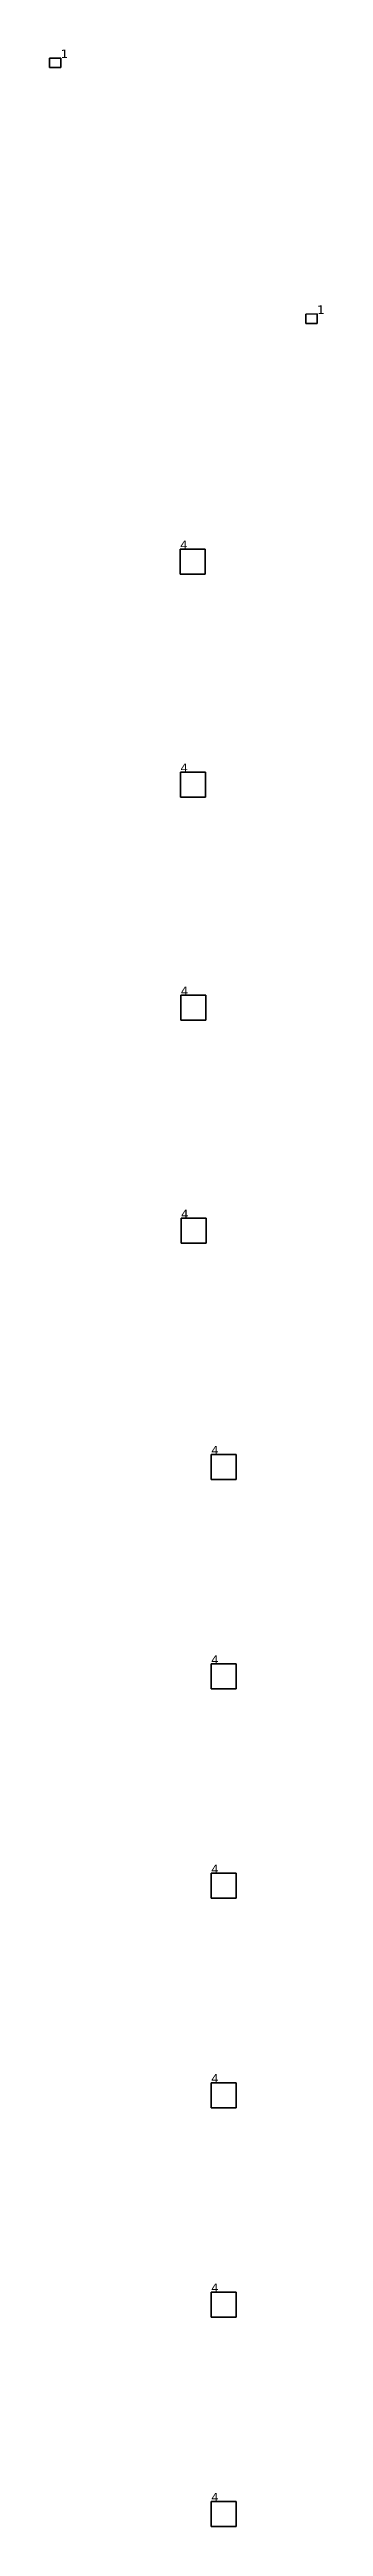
# Model space of a CAD drawing. Header units: inches. Extents: x -3 to 1235, y -1 to 963.
# Drawn here: x 119.4 to 125.1, y 69 to 121 of the extents above; entities that cross this region are included whole.
import ezdxf

# ---------------------------------------------------------------- set-up
doc = ezdxf.new("R2010")
doc.units = ezdxf.units.IN
doc.header["$MEASUREMENT"] = 0
doc.layers.add('DLX_TERR_LUM', color=7, linetype='Continuous', true_color=0x000000)
doc.layers.add('DLX_TERR_LUMKEY_IDX', color=7, linetype='Continuous', true_color=0x7f7f7f)
doc.styles.add('TableTextStyle', font='')
doc.styles.get('TableTextStyle').set_extended_font_data('VERDANA.TTF')

msp = doc.modelspace()

# ---------------------------------------------------------------- texts
at = {"layer": 'DLX_TERR_LUMKEY_IDX', "style": 'TableTextStyle'}
for s, p in [('1', (119.618, 120.8)), ('1', (125.009, 115.427)), ('4', (122.129, 110.489)), ('4', (122.135, 105.806)), ('4', (122.142, 101.122)), ('4', (122.148, 96.439)), ('4', (122.782, 91.479)), ('4', (122.782, 87.082)), ('4', (122.782, 82.685)), ('4', (122.782, 78.288)), ('4', (122.782, 73.891)), ('4', (122.782, 69.494))]:
    msp.add_text(s, height=0.18, dxfattribs=at).set_placement(p)

# ---------------------------------------------------------------- linework, layer by layer
at = {"layer": 'DLX_TERR_LUM'}
for points in [[(119.382, 120.6, 0), (119.382, 120.8, 0)], [(119.382, 120.8, 0), (119.382, 120.8, 0)], [(119.382, 120.8, 0), (119.382, 120.6, 0)], [(119.382, 120.8, 0), (119.618, 120.8, 0)], [(119.618, 120.8, 0), (119.382, 120.8, 0)], [(119.382, 120.8, 0), (119.382, 120.8, 0)], [(119.382, 120.8, 0), (119.382, 120.6, 0)], [(119.618, 120.8, 0), (119.382, 120.8, 0)], [(119.382, 120.6, 0), (119.382, 120.8, 0)], [(119.382, 120.8, 0), (119.618, 120.8, 0)], [(119.618, 120.8, 0), (119.618, 120.6, 0)], [(119.618, 120.6, 0), (119.618, 120.8, 0)], [(119.618, 120.8, 0), (119.618, 120.8, 0)], [(119.618, 120.8, 0), (119.618, 120.8, 0)], [(119.618, 120.6, 0), (119.618, 120.8, 0)], [(119.618, 120.8, 0), (119.618, 120.6, 0)], [(119.618, 120.6, 0), (119.382, 120.6, 0)], [(119.382, 120.6, 0), (119.382, 120.6, 0)], [(119.382, 120.6, 0), (119.618, 120.6, 0)], [(119.382, 120.6, 0), (119.382, 120.6, 0)], [(119.382, 120.6, 0), (119.618, 120.6, 0)], [(119.618, 120.6, 0), (119.382, 120.6, 0)], [(119.618, 120.6, 0), (119.618, 120.6, 0)], [(119.618, 120.6, 0), (119.618, 120.6, 0)], [(124.774, 115.426, 0), (125.009, 115.427, 0)], [(125.009, 115.427, 0), (124.774, 115.426, 0)], [(125.009, 115.427, 0), (124.774, 115.426, 0)], [(124.774, 115.426, 0), (125.009, 115.427, 0)], [(124.774, 115.226, 0), (124.774, 115.426, 0)], [(124.774, 115.426, 0), (124.774, 115.426, 0)], [(124.774, 115.426, 0), (124.774, 115.226, 0)], [(124.774, 115.426, 0), (124.774, 115.426, 0)], [(124.774, 115.426, 0), (124.774, 115.226, 0)], [(124.774, 115.226, 0), (124.774, 115.426, 0)], [(125.009, 115.227, 0), (124.774, 115.226, 0)], [(124.774, 115.226, 0), (125.009, 115.227, 0)], [(124.774, 115.226, 0), (125.009, 115.227, 0)], [(125.009, 115.227, 0), (124.774, 115.226, 0)], [(124.774, 115.226, 0), (124.774, 115.226, 0)], [(124.774, 115.226, 0), (124.774, 115.226, 0)], [(125.009, 115.427, 0), (125.009, 115.227, 0)], [(125.009, 115.227, 0), (125.009, 115.427, 0)], [(125.009, 115.427, 0), (125.009, 115.427, 0)], [(125.009, 115.427, 0), (125.009, 115.427, 0)], [(125.009, 115.227, 0), (125.009, 115.427, 0)], [(125.009, 115.427, 0), (125.009, 115.227, 0)], [(125.009, 115.227, 0), (125.009, 115.227, 0)], [(125.009, 115.227, 0), (125.009, 115.227, 0)], [(122.129, 110.489, 0), (122.654, 110.49, 0)], [(122.654, 110.49, 0), (122.129, 110.489, 0)], [(122.654, 110.49, 0), (122.129, 110.489, 0)], [(122.129, 110.489, 0), (122.654, 110.49, 0)], [(122.13, 109.964, 0), (122.129, 110.489, 0)], [(122.129, 110.489, 0), (122.129, 110.489, 0)], [(122.129, 110.489, 0), (122.13, 109.964, 0)], [(122.129, 110.489, 0), (122.129, 110.489, 0)], [(122.129, 110.489, 0), (122.13, 109.964, 0)], [(122.13, 109.964, 0), (122.129, 110.489, 0)], [(122.654, 110.49, 0), (122.654, 110.49, 0)], [(122.654, 110.49, 0), (122.655, 109.965, 0)], [(122.655, 109.965, 0), (122.654, 110.49, 0)], [(122.654, 110.49, 0), (122.654, 110.49, 0)], [(122.655, 109.965, 0), (122.654, 110.49, 0)], [(122.654, 110.49, 0), (122.655, 109.965, 0)], [(122.655, 109.965, 0), (122.13, 109.964, 0)], [(122.13, 109.964, 0), (122.655, 109.965, 0)], [(122.13, 109.964, 0), (122.655, 109.965, 0)], [(122.655, 109.965, 0), (122.13, 109.964, 0)], [(122.13, 109.964, 0), (122.13, 109.964, 0)], [(122.13, 109.964, 0), (122.13, 109.964, 0)], [(122.655, 109.965, 0), (122.655, 109.965, 0)], [(122.655, 109.965, 0), (122.655, 109.965, 0)], [(122.136, 105.281, 0), (122.135, 105.806, 0)], [(122.135, 105.806, 0), (122.135, 105.806, 0)], [(122.135, 105.806, 0), (122.136, 105.281, 0)], [(122.135, 105.806, 0), (122.66, 105.806, 0)], [(122.66, 105.806, 0), (122.135, 105.806, 0)], [(122.135, 105.806, 0), (122.135, 105.806, 0)], [(122.66, 105.806, 0), (122.135, 105.806, 0)], [(122.135, 105.806, 0), (122.136, 105.281, 0)], [(122.136, 105.281, 0), (122.135, 105.806, 0)], [(122.135, 105.806, 0), (122.66, 105.806, 0)], [(122.66, 105.806, 0), (122.66, 105.806, 0)], [(122.66, 105.806, 0), (122.661, 105.281, 0)], [(122.661, 105.281, 0), (122.66, 105.806, 0)], [(122.66, 105.806, 0), (122.66, 105.806, 0)], [(122.661, 105.281, 0), (122.66, 105.806, 0)], [(122.66, 105.806, 0), (122.661, 105.281, 0)], [(122.661, 105.281, 0), (122.136, 105.281, 0)], [(122.136, 105.281, 0), (122.136, 105.281, 0)], [(122.136, 105.281, 0), (122.661, 105.281, 0)], [(122.136, 105.281, 0), (122.136, 105.281, 0)], [(122.136, 105.281, 0), (122.661, 105.281, 0)], [(122.661, 105.281, 0), (122.136, 105.281, 0)], [(122.661, 105.281, 0), (122.661, 105.281, 0)], [(122.661, 105.281, 0), (122.661, 105.281, 0)], [(122.142, 101.122, 0), (122.667, 101.123, 0)], [(122.667, 101.123, 0), (122.142, 101.122, 0)], [(122.667, 101.123, 0), (122.142, 101.122, 0)], [(122.142, 101.122, 0), (122.667, 101.123, 0)], [(122.142, 100.597, 0), (122.142, 101.122, 0)], [(122.142, 101.122, 0), (122.142, 101.122, 0)], [(122.142, 101.122, 0), (122.142, 100.597, 0)], [(122.142, 101.122, 0), (122.142, 101.122, 0)], [(122.142, 101.122, 0), (122.142, 100.597, 0)], [(122.142, 100.597, 0), (122.142, 101.122, 0)], [(122.667, 101.123, 0), (122.667, 101.123, 0)], [(122.667, 101.123, 0), (122.667, 100.598, 0)], [(122.667, 100.598, 0), (122.667, 101.123, 0)], [(122.667, 101.123, 0), (122.667, 101.123, 0)], [(122.667, 100.598, 0), (122.667, 101.123, 0)], [(122.667, 101.123, 0), (122.667, 100.598, 0)], [(122.667, 100.598, 0), (122.142, 100.597, 0)], [(122.142, 100.597, 0), (122.667, 100.598, 0)], [(122.142, 100.597, 0), (122.667, 100.598, 0)], [(122.667, 100.598, 0), (122.142, 100.597, 0)], [(122.142, 100.597, 0), (122.142, 100.597, 0)], [(122.142, 100.597, 0), (122.142, 100.597, 0)], [(122.667, 100.598, 0), (122.667, 100.598, 0)], [(122.667, 100.598, 0), (122.667, 100.598, 0)], [(122.149, 95.914, 0), (122.148, 96.439, 0)], [(122.148, 96.439, 0), (122.148, 96.439, 0)], [(122.148, 96.439, 0), (122.149, 95.914, 0)], [(122.148, 96.439, 0), (122.673, 96.439, 0)], [(122.673, 96.439, 0), (122.148, 96.439, 0)], [(122.148, 96.439, 0), (122.148, 96.439, 0)], [(122.673, 96.439, 0), (122.148, 96.439, 0)], [(122.148, 96.439, 0), (122.149, 95.914, 0)], [(122.149, 95.914, 0), (122.148, 96.439, 0)], [(122.148, 96.439, 0), (122.673, 96.439, 0)], [(122.673, 96.439, 0), (122.673, 96.439, 0)], [(122.673, 96.439, 0), (122.674, 95.914, 0)], [(122.674, 95.914, 0), (122.673, 96.439, 0)], [(122.673, 96.439, 0), (122.673, 96.439, 0)], [(122.674, 95.914, 0), (122.673, 96.439, 0)], [(122.673, 96.439, 0), (122.674, 95.914, 0)], [(122.674, 95.914, 0), (122.149, 95.914, 0)], [(122.149, 95.914, 0), (122.149, 95.914, 0)], [(122.149, 95.914, 0), (122.674, 95.914, 0)], [(122.149, 95.914, 0), (122.149, 95.914, 0)], [(122.149, 95.914, 0), (122.674, 95.914, 0)], [(122.674, 95.914, 0), (122.149, 95.914, 0)], [(122.674, 95.914, 0), (122.674, 95.914, 0)], [(122.674, 95.914, 0), (122.674, 95.914, 0)], [(122.782, 90.954, 0), (122.782, 91.479, 0)], [(122.782, 91.479, 0), (122.782, 91.479, 0)], [(122.782, 91.479, 0), (122.782, 90.954, 0)], [(122.782, 91.479, 0), (123.307, 91.479, 0)], [(123.307, 91.479, 0), (122.782, 91.479, 0)], [(122.782, 91.479, 0), (122.782, 91.479, 0)], [(123.307, 91.479, 0), (122.782, 91.479, 0)], [(122.782, 91.479, 0), (122.782, 90.954, 0)], [(122.782, 90.954, 0), (122.782, 91.479, 0)], [(122.782, 91.479, 0), (123.307, 91.479, 0)], [(123.307, 91.479, 0), (123.307, 91.479, 0)], [(123.307, 91.479, 0), (123.307, 90.954, 0)], [(123.307, 90.954, 0), (123.307, 91.479, 0)], [(123.307, 91.479, 0), (123.307, 91.479, 0)], [(123.307, 90.954, 0), (123.307, 91.479, 0)], [(123.307, 91.479, 0), (123.307, 90.954, 0)], [(123.307, 90.954, 0), (122.782, 90.954, 0)], [(122.782, 90.954, 0), (122.782, 90.954, 0)], [(122.782, 90.954, 0), (123.307, 90.954, 0)], [(122.782, 90.954, 0), (122.782, 90.954, 0)], [(122.782, 90.954, 0), (123.307, 90.954, 0)], [(123.307, 90.954, 0), (122.782, 90.954, 0)], [(123.307, 90.954, 0), (123.307, 90.954, 0)], [(123.307, 90.954, 0), (123.307, 90.954, 0)], [(122.782, 86.557, 0), (122.782, 87.082, 0)], [(122.782, 87.082, 0), (122.782, 87.082, 0)], [(122.782, 87.082, 0), (122.782, 86.557, 0)], [(122.782, 87.082, 0), (123.307, 87.082, 0)], [(123.307, 87.082, 0), (122.782, 87.082, 0)], [(122.782, 87.082, 0), (122.782, 87.082, 0)], [(123.307, 87.082, 0), (122.782, 87.082, 0)], [(122.782, 87.082, 0), (122.782, 86.557, 0)], [(122.782, 86.557, 0), (122.782, 87.082, 0)], [(122.782, 87.082, 0), (123.307, 87.082, 0)], [(123.307, 87.082, 0), (123.307, 87.082, 0)], [(123.307, 87.082, 0), (123.307, 86.557, 0)], [(123.307, 86.557, 0), (123.307, 87.082, 0)], [(123.307, 87.082, 0), (123.307, 87.082, 0)], [(123.307, 86.557, 0), (123.307, 87.082, 0)], [(123.307, 87.082, 0), (123.307, 86.557, 0)], [(123.307, 86.557, 0), (122.782, 86.557, 0)], [(122.782, 86.557, 0), (122.782, 86.557, 0)], [(122.782, 86.557, 0), (123.307, 86.557, 0)], [(122.782, 86.557, 0), (122.782, 86.557, 0)], [(122.782, 86.557, 0), (123.307, 86.557, 0)], [(123.307, 86.557, 0), (122.782, 86.557, 0)], [(123.307, 86.557, 0), (123.307, 86.557, 0)], [(123.307, 86.557, 0), (123.307, 86.557, 0)], [(122.782, 82.16, 0), (122.782, 82.685, 0)], [(122.782, 82.685, 0), (122.782, 82.685, 0)], [(122.782, 82.685, 0), (122.782, 82.16, 0)], [(122.782, 82.685, 0), (123.307, 82.685, 0)], [(123.307, 82.685, 0), (122.782, 82.685, 0)], [(122.782, 82.685, 0), (122.782, 82.685, 0)], [(123.307, 82.685, 0), (122.782, 82.685, 0)], [(122.782, 82.685, 0), (122.782, 82.16, 0)], [(122.782, 82.16, 0), (122.782, 82.685, 0)], [(122.782, 82.685, 0), (123.307, 82.685, 0)], [(123.307, 82.685, 0), (123.307, 82.685, 0)], [(123.307, 82.685, 0), (123.307, 82.16, 0)], [(123.307, 82.16, 0), (123.307, 82.685, 0)], [(123.307, 82.685, 0), (123.307, 82.685, 0)], [(123.307, 82.16, 0), (123.307, 82.685, 0)], [(123.307, 82.685, 0), (123.307, 82.16, 0)], [(123.307, 82.16, 0), (122.782, 82.16, 0)], [(122.782, 82.16, 0), (122.782, 82.16, 0)], [(122.782, 82.16, 0), (123.307, 82.16, 0)], [(122.782, 82.16, 0), (122.782, 82.16, 0)], [(122.782, 82.16, 0), (123.307, 82.16, 0)], [(123.307, 82.16, 0), (122.782, 82.16, 0)], [(123.307, 82.16, 0), (123.307, 82.16, 0)], [(123.307, 82.16, 0), (123.307, 82.16, 0)], [(122.782, 77.763, 0), (122.782, 78.288, 0)], [(122.782, 78.288, 0), (122.782, 78.288, 0)], [(122.782, 78.288, 0), (122.782, 77.763, 0)], [(122.782, 78.288, 0), (123.307, 78.288, 0)], [(123.307, 78.288, 0), (122.782, 78.288, 0)], [(122.782, 78.288, 0), (122.782, 78.288, 0)], [(123.307, 78.288, 0), (122.782, 78.288, 0)], [(122.782, 78.288, 0), (122.782, 77.763, 0)], [(122.782, 77.763, 0), (122.782, 78.288, 0)], [(122.782, 78.288, 0), (123.307, 78.288, 0)], [(123.307, 78.288, 0), (123.307, 78.288, 0)], [(123.307, 78.288, 0), (123.307, 77.763, 0)], [(123.307, 77.763, 0), (123.307, 78.288, 0)], [(123.307, 78.288, 0), (123.307, 78.288, 0)], [(123.307, 77.763, 0), (123.307, 78.288, 0)], [(123.307, 78.288, 0), (123.307, 77.763, 0)], [(123.307, 77.763, 0), (122.782, 77.763, 0)], [(122.782, 77.763, 0), (122.782, 77.763, 0)], [(122.782, 77.763, 0), (123.307, 77.763, 0)], [(122.782, 77.763, 0), (122.782, 77.763, 0)], [(122.782, 77.763, 0), (123.307, 77.763, 0)], [(123.307, 77.763, 0), (122.782, 77.763, 0)], [(123.307, 77.763, 0), (123.307, 77.763, 0)], [(123.307, 77.763, 0), (123.307, 77.763, 0)], [(122.782, 73.366, 0), (122.782, 73.891, 0)], [(122.782, 73.891, 0), (122.782, 73.891, 0)], [(122.782, 73.891, 0), (122.782, 73.366, 0)], [(122.782, 73.891, 0), (123.307, 73.891, 0)], [(123.307, 73.891, 0), (122.782, 73.891, 0)], [(122.782, 73.891, 0), (122.782, 73.891, 0)], [(123.307, 73.891, 0), (122.782, 73.891, 0)], [(122.782, 73.891, 0), (122.782, 73.366, 0)], [(122.782, 73.366, 0), (122.782, 73.891, 0)], [(122.782, 73.891, 0), (123.307, 73.891, 0)], [(123.307, 73.891, 0), (123.307, 73.891, 0)], [(123.307, 73.891, 0), (123.307, 73.366, 0)], [(123.307, 73.366, 0), (123.307, 73.891, 0)], [(123.307, 73.891, 0), (123.307, 73.891, 0)], [(123.307, 73.366, 0), (123.307, 73.891, 0)], [(123.307, 73.891, 0), (123.307, 73.366, 0)], [(123.307, 73.366, 0), (122.782, 73.366, 0)], [(122.782, 73.366, 0), (122.782, 73.366, 0)], [(122.782, 73.366, 0), (123.307, 73.366, 0)], [(122.782, 73.366, 0), (122.782, 73.366, 0)], [(122.782, 73.366, 0), (123.307, 73.366, 0)], [(123.307, 73.366, 0), (122.782, 73.366, 0)], [(123.307, 73.366, 0), (123.307, 73.366, 0)], [(123.307, 73.366, 0), (123.307, 73.366, 0)], [(122.782, 68.969, 0), (122.782, 69.494, 0)], [(122.782, 69.494, 0), (122.782, 69.494, 0)], [(122.782, 69.494, 0), (122.782, 68.969, 0)], [(122.782, 69.494, 0), (123.307, 69.494, 0)], [(123.307, 69.494, 0), (122.782, 69.494, 0)], [(122.782, 69.494, 0), (122.782, 69.494, 0)], [(123.307, 69.494, 0), (122.782, 69.494, 0)], [(122.782, 69.494, 0), (122.782, 68.969, 0)], [(122.782, 68.969, 0), (122.782, 69.494, 0)], [(122.782, 69.494, 0), (123.307, 69.494, 0)], [(123.307, 69.494, 0), (123.307, 69.494, 0)], [(123.307, 69.494, 0), (123.307, 68.969, 0)], [(123.307, 68.969, 0), (123.307, 69.494, 0)], [(123.307, 69.494, 0), (123.307, 69.494, 0)], [(123.307, 68.969, 0), (123.307, 69.494, 0)], [(123.307, 69.494, 0), (123.307, 68.969, 0)], [(123.307, 68.969, 0), (122.782, 68.969, 0)], [(122.782, 68.969, 0), (122.782, 68.969, 0)], [(122.782, 68.969, 0), (123.307, 68.969, 0)], [(122.782, 68.969, 0), (122.782, 68.969, 0)], [(122.782, 68.969, 0), (123.307, 68.969, 0)], [(123.307, 68.969, 0), (122.782, 68.969, 0)], [(123.307, 68.969, 0), (123.307, 68.969, 0)], [(123.307, 68.969, 0), (123.307, 68.969, 0)]]:
    msp.add_polyline3d(points, dxfattribs=at)

msp.set_redraw_order([(e.dxf.handle, doc.entitydb.next_handle()) for e in msp.query("TEXT MTEXT ATTDEF DIMENSION ARC_DIMENSION")])  # texts and dimensions are drawn at this point

doc.saveas('drawing.dxf')
